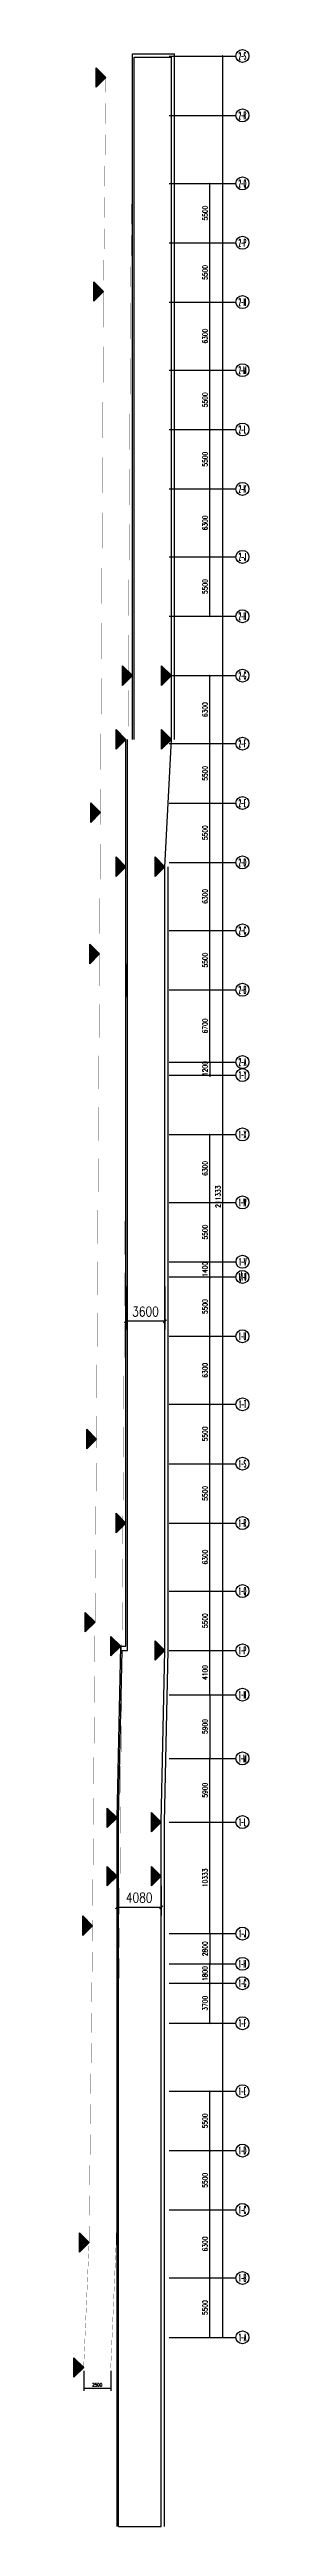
# Model space of a CAD drawing. Extents: x -1348811 to -222202, y -369435 to 53046.
# Drawn here: x -450272 to -434099, y -245112 to -15659 of the extents above; entities that cross this region are included whole.
import ezdxf
from ezdxf.enums import TextEntityAlignment as Align

# ---------------------------------------------------------------- set-up
doc = ezdxf.new("R2010")
doc.units = 0
doc.header["$LTSCALE"] = 10
doc.header["$MEASUREMENT"] = 0
doc.header["$PDMODE"] = 3
doc.linetypes.add('DASH', pattern=[0.35, 0.25, -0.1])
doc.layers.get('0').update_dxf_attribs({"linetype": 'CONTINUOUS'})
doc.layers.get('Defpoints').update_dxf_attribs({"linetype": 'CONTINUOUS'})
for name, color, linetype in [('AXIS', 3, 'CONTINUOUS'), ('AXIS_TEXT', 7, 'CONTINUOUS'), ('DIM_ELEV', 3, 'CONTINUOUS'), ('PUB_DIM', 3, 'CONTINUOUS'), ('wall', 8, 'CONTINUOUS')]:
    doc.layers.add(name, color=color, linetype=linetype)
doc.styles.add('_TCH_AXIS', font='COMPLEX', dxfattribs={"bigfont": 'GBCBIG'})
doc.styles.add('COMPLEX', font='COMPLEX')
doc.styles.add('DIM_FONT', font='SIMPLEX', dxfattribs={"width": 0.8, "bigfont": 'HZTXT'})
doc.dimstyles.new('DIMN', dxfattribs={"dimtxt": 300, "dimasz": 100, "dimexe": 250, "dimexo": 300, "dimgap": 150, "dimtad": 1, "dimdec": 0, "dimzin": 0, "dimdsep": 46, "dimtxsty": 'DIM_FONT', "dimblk": 'ARCHTICK', "dimcen": 0.09, "dimclrt": 7, "dimazin": 2, "dimtfac": 1, "dimtdec": 0, "dimtix": 1, "dimtmove": 2, "dimatfit": 3, "dimfxl": 0, "dimtolj": 1, "dimtzin": 0, "dimarcsym": 0})
doc.dimstyles.new('DIMN300', dxfattribs={"dimscale": 3, "dimtxt": 300, "dimasz": 100, "dimexe": 250, "dimexo": 300, "dimgap": 150, "dimtad": 1, "dimdec": 0, "dimzin": 0, "dimdsep": 46, "dimtxsty": 'DIM_FONT', "dimblk": 'ARCHTICK', "dimcen": 0.09, "dimclrt": 7, "dimazin": 2, "dimtfac": 1, "dimtdec": 0, "dimtix": 1, "dimtmove": 2, "dimatfit": 3, "dimfxl": 0, "dimtolj": 1, "dimtzin": 0, "dimarcsym": 0})

msp = doc.modelspace()

# ---------------------------------------------------------------- blocks, each defined once
blk = doc.blocks.new('_AXISO')
blk.add_circle((0, 0), 0.5)
at = {"layer": 'AXIS_TEXT', "style": 'COMPLEX', "width": 1.041667}
blk.add_attdef('A', text='', height=0.56, dxfattribs=at).set_placement((-0.25, -0.28), (0.25, -0.28), align=Align.FIT)
blk = doc.blocks.new('_ArchTick')
at = {"color": 0, "linetype": 'ByBlock', "const_width": 0.4}
blk.add_lwpolyline([(-0.5, -0.5), (0.5, 0.5)], dxfattribs=at)
blk = doc.blocks.new('*D294')
at = {"layer": 'Defpoints', "color": 0}
for p in [(-441463, -222093), (-437713, -222093), (-441463, -227593)]:
    blk.add_point(p, dxfattribs=at)
at = {"layer": 'PUB_DIM', "color": 0, "lineweight": -2}
for p, q in [((-441013, -222093), (-437338, -222093)), ((-437713, -227593), (-437713, -222093)), ((-441013, -227593), (-437338, -227593))]:
    blk.add_line(p, q, dxfattribs=at)
at = {"layer": 'PUB_DIM', "color": 0, "lineweight": -2, "xscale": 150, "yscale": 150, "zscale": 150}
for p, rotation in [((-437713, -222093), 90), ((-437713, -227593), 270)]:
    blk.add_blockref('_ArchTick', p, dxfattribs=dict(at, rotation=rotation))
at = {"layer": 'PUB_DIM', "color": 7, "insert": (-438163, -224843), "char_height": 450, "attachment_point": 5, "rotation": 90, "style": 'DIM_FONT'}
blk.add_mtext('\\A1;5500', dxfattribs=at)
blk = doc.blocks.new('*D295')
at = {"layer": 'Defpoints', "color": 0}
for p in [(-441463, -215793), (-437713, -215793), (-441463, -222093)]:
    blk.add_point(p, dxfattribs=at)
at = {"layer": 'PUB_DIM', "color": 0, "lineweight": -2}
for p, q in [((-441013, -215793), (-437338, -215793)), ((-437713, -222093), (-437713, -215793)), ((-441013, -222093), (-437338, -222093))]:
    blk.add_line(p, q, dxfattribs=at)
at = {"layer": 'PUB_DIM', "color": 0, "lineweight": -2, "xscale": 150, "yscale": 150, "zscale": 150}
for p, rotation in [((-437713, -215793), 90), ((-437713, -222093), 270)]:
    blk.add_blockref('_ArchTick', p, dxfattribs=dict(at, rotation=rotation))
at = {"layer": 'PUB_DIM', "color": 7, "insert": (-438163, -218943), "char_height": 450, "attachment_point": 5, "rotation": 90, "style": 'DIM_FONT'}
blk.add_mtext('\\A1;6300', dxfattribs=at)
blk = doc.blocks.new('*D296')
at = {"layer": 'Defpoints', "color": 0}
for p in [(-441463, -210293), (-437713, -210293), (-441463, -215793)]:
    blk.add_point(p, dxfattribs=at)
at = {"layer": 'PUB_DIM', "color": 0, "lineweight": -2}
for p, q in [((-441013, -210293), (-437338, -210293)), ((-437713, -215793), (-437713, -210293)), ((-441013, -215793), (-437338, -215793))]:
    blk.add_line(p, q, dxfattribs=at)
at = {"layer": 'PUB_DIM', "color": 0, "lineweight": -2, "xscale": 150, "yscale": 150, "zscale": 150}
for p, rotation in [((-437713, -210293), 90), ((-437713, -215793), 270)]:
    blk.add_blockref('_ArchTick', p, dxfattribs=dict(at, rotation=rotation))
at = {"layer": 'PUB_DIM', "color": 7, "insert": (-438163, -213043), "char_height": 450, "attachment_point": 5, "rotation": 90, "style": 'DIM_FONT'}
blk.add_mtext('\\A1;5500', dxfattribs=at)
blk = doc.blocks.new('*D297')
at = {"layer": 'Defpoints', "color": 0}
for p in [(-441463, -204793), (-437713, -204793), (-441463, -210293)]:
    blk.add_point(p, dxfattribs=at)
at = {"layer": 'PUB_DIM', "color": 0, "lineweight": -2}
for p, q in [((-441013, -204793), (-437338, -204793)), ((-437713, -210293), (-437713, -204793)), ((-441013, -210293), (-437338, -210293))]:
    blk.add_line(p, q, dxfattribs=at)
at = {"layer": 'PUB_DIM', "color": 0, "lineweight": -2, "xscale": 150, "yscale": 150, "zscale": 150}
for p, rotation in [((-437713, -204793), 90), ((-437713, -210293), 270)]:
    blk.add_blockref('_ArchTick', p, dxfattribs=dict(at, rotation=rotation))
at = {"layer": 'PUB_DIM', "color": 7, "insert": (-438163, -207543), "char_height": 450, "attachment_point": 5, "rotation": 90, "style": 'DIM_FONT'}
blk.add_mtext('\\A1;5500', dxfattribs=at)
blk = doc.blocks.new('*D298')
at = {"layer": 'Defpoints', "color": 0}
for p in [(-441463, -192993), (-441463, -194793), (-437713, -192993)]:
    blk.add_point(p, dxfattribs=at)
at = {"layer": 'PUB_DIM', "color": 0, "lineweight": -2}
for p, q in [((-441013, -192993), (-437338, -192993)), ((-441013, -194793), (-437338, -194793)), ((-437713, -194793), (-437713, -192993))]:
    blk.add_line(p, q, dxfattribs=at)
at = {"layer": 'PUB_DIM', "color": 0, "lineweight": -2, "xscale": 150, "yscale": 150, "zscale": 150}
for p, rotation in [((-437713, -192993), 90), ((-437713, -194793), 270)]:
    blk.add_blockref('_ArchTick', p, dxfattribs=dict(at, rotation=rotation))
at = {"layer": 'PUB_DIM', "color": 7, "insert": (-438163, -193893), "char_height": 450, "attachment_point": 5, "rotation": 90, "style": 'DIM_FONT'}
blk.add_mtext('\\A1;1800', dxfattribs=at)
blk = doc.blocks.new('*D299')
at = {"layer": 'Defpoints', "color": 0}
for p in [(-441463, -179859), (-437713, -179859), (-441463, -190193)]:
    blk.add_point(p, dxfattribs=at)
at = {"layer": 'PUB_DIM', "color": 0, "lineweight": -2}
for p, q in [((-441013, -179859), (-437338, -179859)), ((-437713, -190193), (-437713, -179859)), ((-441013, -190193), (-437338, -190193))]:
    blk.add_line(p, q, dxfattribs=at)
at = {"layer": 'PUB_DIM', "color": 0, "lineweight": -2, "xscale": 150, "yscale": 150, "zscale": 150}
for p, rotation in [((-437713, -179859), 90), ((-437713, -190193), 270)]:
    blk.add_blockref('_ArchTick', p, dxfattribs=dict(at, rotation=rotation))
at = {"layer": 'PUB_DIM', "color": 7, "insert": (-438163, -185026), "char_height": 450, "attachment_point": 5, "rotation": 90, "style": 'DIM_FONT'}
blk.add_mtext('\\A1;10333', dxfattribs=at)
blk = doc.blocks.new('*D300')
at = {"layer": 'Defpoints', "color": 0}
for p in [(-441463, -173959), (-437713, -173959), (-441463, -179859)]:
    blk.add_point(p, dxfattribs=at)
at = {"layer": 'PUB_DIM', "color": 0, "lineweight": -2}
for p, q in [((-441013, -173959), (-437338, -173959)), ((-437713, -179859), (-437713, -173959)), ((-441013, -179859), (-437338, -179859))]:
    blk.add_line(p, q, dxfattribs=at)
at = {"layer": 'PUB_DIM', "color": 0, "lineweight": -2, "xscale": 150, "yscale": 150, "zscale": 150}
for p, rotation in [((-437713, -173959), 90), ((-437713, -179859), 270)]:
    blk.add_blockref('_ArchTick', p, dxfattribs=dict(at, rotation=rotation))
at = {"layer": 'PUB_DIM', "color": 7, "insert": (-438163, -176909), "char_height": 450, "attachment_point": 5, "rotation": 90, "style": 'DIM_FONT'}
blk.add_mtext('\\A1;5900', dxfattribs=at)
blk = doc.blocks.new('*D301')
at = {"layer": 'Defpoints', "color": 0}
for p in [(-441463, -163959), (-437713, -163959), (-441463, -168059)]:
    blk.add_point(p, dxfattribs=at)
at = {"layer": 'PUB_DIM', "color": 0, "lineweight": -2}
for p, q in [((-441013, -163959), (-437338, -163959)), ((-437713, -168059), (-437713, -163959)), ((-441013, -168059), (-437338, -168059))]:
    blk.add_line(p, q, dxfattribs=at)
at = {"layer": 'PUB_DIM', "color": 0, "lineweight": -2, "xscale": 150, "yscale": 150, "zscale": 150}
for p, rotation in [((-437713, -163959), 90), ((-437713, -168059), 270)]:
    blk.add_blockref('_ArchTick', p, dxfattribs=dict(at, rotation=rotation))
at = {"layer": 'PUB_DIM', "color": 7, "insert": (-438163, -166009), "char_height": 450, "attachment_point": 5, "rotation": 90, "style": 'DIM_FONT'}
blk.add_mtext('\\A1;4100', dxfattribs=at)
blk = doc.blocks.new('*D302')
at = {"layer": 'Defpoints', "color": 0}
for p in [(-441463, -158459), (-437713, -158459), (-441463, -163959)]:
    blk.add_point(p, dxfattribs=at)
at = {"layer": 'PUB_DIM', "color": 0, "lineweight": -2}
for p, q in [((-441013, -158459), (-437338, -158459)), ((-437713, -163959), (-437713, -158459)), ((-441013, -163959), (-437338, -163959))]:
    blk.add_line(p, q, dxfattribs=at)
at = {"layer": 'PUB_DIM', "color": 0, "lineweight": -2, "xscale": 150, "yscale": 150, "zscale": 150}
for p, rotation in [((-437713, -158459), 90), ((-437713, -163959), 270)]:
    blk.add_blockref('_ArchTick', p, dxfattribs=dict(at, rotation=rotation))
at = {"layer": 'PUB_DIM', "color": 7, "insert": (-438163, -161209), "char_height": 450, "attachment_point": 5, "rotation": 90, "style": 'DIM_FONT'}
blk.add_mtext('\\A1;5500', dxfattribs=at)
blk = doc.blocks.new('*D303')
at = {"layer": 'Defpoints', "color": 0}
for p in [(-441463, -152159), (-437713, -152159), (-441463, -158459)]:
    blk.add_point(p, dxfattribs=at)
at = {"layer": 'PUB_DIM', "color": 0, "lineweight": -2}
for p, q in [((-441013, -152159), (-437338, -152159)), ((-437713, -158459), (-437713, -152159)), ((-441013, -158459), (-437338, -158459))]:
    blk.add_line(p, q, dxfattribs=at)
at = {"layer": 'PUB_DIM', "color": 0, "lineweight": -2, "xscale": 150, "yscale": 150, "zscale": 150}
for p, rotation in [((-437713, -152159), 90), ((-437713, -158459), 270)]:
    blk.add_blockref('_ArchTick', p, dxfattribs=dict(at, rotation=rotation))
at = {"layer": 'PUB_DIM', "color": 7, "insert": (-438163, -155309), "char_height": 450, "attachment_point": 5, "rotation": 90, "style": 'DIM_FONT'}
blk.add_mtext('\\A1;6300', dxfattribs=at)
blk = doc.blocks.new('*D304')
at = {"layer": 'Defpoints', "color": 0}
for p in [(-441463, -146659), (-437713, -146659), (-441463, -152159)]:
    blk.add_point(p, dxfattribs=at)
at = {"layer": 'PUB_DIM', "color": 0, "lineweight": -2}
for p, q in [((-441013, -146659), (-437338, -146659)), ((-437713, -152159), (-437713, -146659)), ((-441013, -152159), (-437338, -152159))]:
    blk.add_line(p, q, dxfattribs=at)
at = {"layer": 'PUB_DIM', "color": 0, "lineweight": -2, "xscale": 150, "yscale": 150, "zscale": 150}
for p, rotation in [((-437713, -146659), 90), ((-437713, -152159), 270)]:
    blk.add_blockref('_ArchTick', p, dxfattribs=dict(at, rotation=rotation))
at = {"layer": 'PUB_DIM', "color": 7, "insert": (-438163, -149409), "char_height": 450, "attachment_point": 5, "rotation": 90, "style": 'DIM_FONT'}
blk.add_mtext('\\A1;5500', dxfattribs=at)
blk = doc.blocks.new('*D305')
at = {"layer": 'Defpoints', "color": 0}
for p in [(-441463, -141159), (-437713, -141159), (-441463, -146659)]:
    blk.add_point(p, dxfattribs=at)
at = {"layer": 'PUB_DIM', "color": 0, "lineweight": -2}
for p, q in [((-441013, -141159), (-437338, -141159)), ((-437713, -146659), (-437713, -141159)), ((-441013, -146659), (-437338, -146659))]:
    blk.add_line(p, q, dxfattribs=at)
at = {"layer": 'PUB_DIM', "color": 0, "lineweight": -2, "xscale": 150, "yscale": 150, "zscale": 150}
for p, rotation in [((-437713, -141159), 90), ((-437713, -146659), 270)]:
    blk.add_blockref('_ArchTick', p, dxfattribs=dict(at, rotation=rotation))
at = {"layer": 'PUB_DIM', "color": 7, "insert": (-438163, -143909), "char_height": 450, "attachment_point": 5, "rotation": 90, "style": 'DIM_FONT'}
blk.add_mtext('\\A1;5500', dxfattribs=at)
blk = doc.blocks.new('*D306')
at = {"layer": 'Defpoints', "color": 0}
for p in [(-441463, -134859), (-437713, -134859), (-441463, -141159)]:
    blk.add_point(p, dxfattribs=at)
at = {"layer": 'PUB_DIM', "color": 0, "lineweight": -2}
for p, q in [((-441013, -134859), (-437338, -134859)), ((-437713, -141159), (-437713, -134859)), ((-441013, -141159), (-437338, -141159))]:
    blk.add_line(p, q, dxfattribs=at)
at = {"layer": 'PUB_DIM', "color": 0, "lineweight": -2, "xscale": 150, "yscale": 150, "zscale": 150}
for p, rotation in [((-437713, -134859), 90), ((-437713, -141159), 270)]:
    blk.add_blockref('_ArchTick', p, dxfattribs=dict(at, rotation=rotation))
at = {"layer": 'PUB_DIM', "color": 7, "insert": (-438163, -138009), "char_height": 450, "attachment_point": 5, "rotation": 90, "style": 'DIM_FONT'}
blk.add_mtext('\\A1;6300', dxfattribs=at)
blk = doc.blocks.new('*D307')
at = {"layer": 'Defpoints', "color": 0}
for p in [(-441463, -129359), (-437713, -129359), (-441463, -134859)]:
    blk.add_point(p, dxfattribs=at)
at = {"layer": 'PUB_DIM', "color": 0, "lineweight": -2}
for p, q in [((-441013, -129359), (-437338, -129359)), ((-437713, -134859), (-437713, -129359)), ((-441013, -134859), (-437338, -134859))]:
    blk.add_line(p, q, dxfattribs=at)
at = {"layer": 'PUB_DIM', "color": 0, "lineweight": -2, "xscale": 150, "yscale": 150, "zscale": 150}
for p, rotation in [((-437713, -129359), 90), ((-437713, -134859), 270)]:
    blk.add_blockref('_ArchTick', p, dxfattribs=dict(at, rotation=rotation))
at = {"layer": 'PUB_DIM', "color": 7, "insert": (-438163, -132109), "char_height": 450, "attachment_point": 5, "rotation": 90, "style": 'DIM_FONT'}
blk.add_mtext('\\A1;5500', dxfattribs=at)
blk = doc.blocks.new('*D308')
at = {"layer": 'Defpoints', "color": 0}
for p in [(-441463, -122459), (-437713, -122459), (-441463, -127959)]:
    blk.add_point(p, dxfattribs=at)
at = {"layer": 'PUB_DIM', "color": 0, "lineweight": -2}
for p, q in [((-441013, -122459), (-437338, -122459)), ((-437713, -127959), (-437713, -122459)), ((-441013, -127959), (-437338, -127959))]:
    blk.add_line(p, q, dxfattribs=at)
at = {"layer": 'PUB_DIM', "color": 0, "lineweight": -2, "xscale": 150, "yscale": 150, "zscale": 150}
for p, rotation in [((-437713, -122459), 90), ((-437713, -127959), 270)]:
    blk.add_blockref('_ArchTick', p, dxfattribs=dict(at, rotation=rotation))
at = {"layer": 'PUB_DIM', "color": 7, "insert": (-438163, -125209), "char_height": 450, "attachment_point": 5, "rotation": 90, "style": 'DIM_FONT'}
blk.add_mtext('\\A1;5500', dxfattribs=at)
blk = doc.blocks.new('*D309')
at = {"layer": 'Defpoints', "color": 0}
for p in [(-441463, -116159), (-437713, -116159), (-441463, -122459)]:
    blk.add_point(p, dxfattribs=at)
at = {"layer": 'PUB_DIM', "color": 0, "lineweight": -2}
for p, q in [((-441013, -116159), (-437338, -116159)), ((-437713, -122459), (-437713, -116159)), ((-441013, -122459), (-437338, -122459))]:
    blk.add_line(p, q, dxfattribs=at)
at = {"layer": 'PUB_DIM', "color": 0, "lineweight": -2, "xscale": 150, "yscale": 150, "zscale": 150}
for p, rotation in [((-437713, -116159), 90), ((-437713, -122459), 270)]:
    blk.add_blockref('_ArchTick', p, dxfattribs=dict(at, rotation=rotation))
at = {"layer": 'PUB_DIM', "color": 7, "insert": (-438163, -119309), "char_height": 450, "attachment_point": 5, "rotation": 90, "style": 'DIM_FONT'}
blk.add_mtext('\\A1;6300', dxfattribs=at)
blk = doc.blocks.new('*D310')
at = {"layer": 'Defpoints', "color": 0}
for p in [(-441463, -102759), (-437713, -102759), (-441463, -109459)]:
    blk.add_point(p, dxfattribs=at)
at = {"layer": 'PUB_DIM', "color": 0, "lineweight": -2}
for p, q in [((-441013, -102759), (-437338, -102759)), ((-437713, -109459), (-437713, -102759)), ((-441013, -109459), (-437338, -109459))]:
    blk.add_line(p, q, dxfattribs=at)
at = {"layer": 'PUB_DIM', "color": 0, "lineweight": -2, "xscale": 150, "yscale": 150, "zscale": 150}
for p, rotation in [((-437713, -102759), 90), ((-437713, -109459), 270)]:
    blk.add_blockref('_ArchTick', p, dxfattribs=dict(at, rotation=rotation))
at = {"layer": 'PUB_DIM', "color": 7, "insert": (-438163, -106109), "char_height": 450, "attachment_point": 5, "rotation": 90, "style": 'DIM_FONT'}
blk.add_mtext('\\A1;6700', dxfattribs=at)
blk = doc.blocks.new('*D311')
at = {"layer": 'Defpoints', "color": 0}
for p in [(-441463, -90959), (-437713, -90959), (-441463, -97259)]:
    blk.add_point(p, dxfattribs=at)
at = {"layer": 'PUB_DIM', "color": 0, "lineweight": -2}
for p, q in [((-441013, -90959), (-437338, -90959)), ((-437713, -97259), (-437713, -90959)), ((-441013, -97259), (-437338, -97259))]:
    blk.add_line(p, q, dxfattribs=at)
at = {"layer": 'PUB_DIM', "color": 0, "lineweight": -2, "xscale": 150, "yscale": 150, "zscale": 150}
for p, rotation in [((-437713, -90959), 90), ((-437713, -97259), 270)]:
    blk.add_blockref('_ArchTick', p, dxfattribs=dict(at, rotation=rotation))
at = {"layer": 'PUB_DIM', "color": 7, "insert": (-438163, -94109), "char_height": 450, "attachment_point": 5, "rotation": 90, "style": 'DIM_FONT'}
blk.add_mtext('\\A1;6300', dxfattribs=at)
blk = doc.blocks.new('*D312')
at = {"layer": 'Defpoints', "color": 0}
for p in [(-441463, -85459), (-437713, -85459), (-441463, -90959)]:
    blk.add_point(p, dxfattribs=at)
at = {"layer": 'PUB_DIM', "color": 0, "lineweight": -2}
for p, q in [((-441013, -85459), (-437338, -85459)), ((-437713, -90959), (-437713, -85459)), ((-441013, -90959), (-437338, -90959))]:
    blk.add_line(p, q, dxfattribs=at)
at = {"layer": 'PUB_DIM', "color": 0, "lineweight": -2, "xscale": 150, "yscale": 150, "zscale": 150}
for p, rotation in [((-437713, -85459), 90), ((-437713, -90959), 270)]:
    blk.add_blockref('_ArchTick', p, dxfattribs=dict(at, rotation=rotation))
at = {"layer": 'PUB_DIM', "color": 7, "insert": (-438163, -88209), "char_height": 450, "attachment_point": 5, "rotation": 90, "style": 'DIM_FONT'}
blk.add_mtext('\\A1;5500', dxfattribs=at)
blk = doc.blocks.new('*D313')
at = {"layer": 'Defpoints', "color": 0}
for p in [(-441463, -79959), (-437713, -79959), (-441463, -85459)]:
    blk.add_point(p, dxfattribs=at)
at = {"layer": 'PUB_DIM', "color": 0, "lineweight": -2}
for p, q in [((-441013, -79959), (-437338, -79959)), ((-437713, -85459), (-437713, -79959)), ((-441013, -85459), (-437338, -85459))]:
    blk.add_line(p, q, dxfattribs=at)
at = {"layer": 'PUB_DIM', "color": 0, "lineweight": -2, "xscale": 150, "yscale": 150, "zscale": 150}
for p, rotation in [((-437713, -79959), 90), ((-437713, -85459), 270)]:
    blk.add_blockref('_ArchTick', p, dxfattribs=dict(at, rotation=rotation))
at = {"layer": 'PUB_DIM', "color": 7, "insert": (-438163, -82709), "char_height": 450, "attachment_point": 5, "rotation": 90, "style": 'DIM_FONT'}
blk.add_mtext('\\A1;5500', dxfattribs=at)
blk = doc.blocks.new('*D314')
at = {"layer": 'Defpoints', "color": 0}
for p in [(-441463, -73659), (-437713, -73659), (-441463, -79959)]:
    blk.add_point(p, dxfattribs=at)
at = {"layer": 'PUB_DIM', "color": 0, "lineweight": -2}
for p, q in [((-441013, -73659), (-437338, -73659)), ((-437713, -79959), (-437713, -73659)), ((-441013, -79959), (-437338, -79959))]:
    blk.add_line(p, q, dxfattribs=at)
at = {"layer": 'PUB_DIM', "color": 0, "lineweight": -2, "xscale": 150, "yscale": 150, "zscale": 150}
for p, rotation in [((-437713, -73659), 90), ((-437713, -79959), 270)]:
    blk.add_blockref('_ArchTick', p, dxfattribs=dict(at, rotation=rotation))
at = {"layer": 'PUB_DIM', "color": 7, "insert": (-438163, -76809), "char_height": 450, "attachment_point": 5, "rotation": 90, "style": 'DIM_FONT'}
blk.add_mtext('\\A1;6300', dxfattribs=at)
blk = doc.blocks.new('*D315')
at = {"layer": 'Defpoints', "color": 0}
for p in [(-441463, -62659), (-437713, -62659), (-441463, -68159)]:
    blk.add_point(p, dxfattribs=at)
at = {"layer": 'PUB_DIM', "color": 0, "lineweight": -2}
for p, q in [((-441013, -62659), (-437338, -62659)), ((-437713, -68159), (-437713, -62659)), ((-441013, -68159), (-437338, -68159))]:
    blk.add_line(p, q, dxfattribs=at)
at = {"layer": 'PUB_DIM', "color": 0, "lineweight": -2, "xscale": 150, "yscale": 150, "zscale": 150}
for p, rotation in [((-437713, -62659), 90), ((-437713, -68159), 270)]:
    blk.add_blockref('_ArchTick', p, dxfattribs=dict(at, rotation=rotation))
at = {"layer": 'PUB_DIM', "color": 7, "insert": (-438163, -65409), "char_height": 450, "attachment_point": 5, "rotation": 90, "style": 'DIM_FONT'}
blk.add_mtext('\\A1;5500', dxfattribs=at)
blk = doc.blocks.new('*D316')
at = {"layer": 'Defpoints', "color": 0}
for p in [(-441463, -56359), (-437713, -56359), (-441463, -62659)]:
    blk.add_point(p, dxfattribs=at)
at = {"layer": 'PUB_DIM', "color": 0, "lineweight": -2}
for p, q in [((-441013, -56359), (-437338, -56359)), ((-437713, -62659), (-437713, -56359)), ((-441013, -62659), (-437338, -62659))]:
    blk.add_line(p, q, dxfattribs=at)
at = {"layer": 'PUB_DIM', "color": 0, "lineweight": -2, "xscale": 150, "yscale": 150, "zscale": 150}
for p, rotation in [((-437713, -56359), 90), ((-437713, -62659), 270)]:
    blk.add_blockref('_ArchTick', p, dxfattribs=dict(at, rotation=rotation))
at = {"layer": 'PUB_DIM', "color": 7, "insert": (-438163, -59509), "char_height": 450, "attachment_point": 5, "rotation": 90, "style": 'DIM_FONT'}
blk.add_mtext('\\A1;6300', dxfattribs=at)
blk = doc.blocks.new('*D317')
at = {"layer": 'Defpoints', "color": 0}
for p in [(-441463, -50859), (-437713, -50859), (-441463, -56359)]:
    blk.add_point(p, dxfattribs=at)
at = {"layer": 'PUB_DIM', "color": 0, "lineweight": -2}
for p, q in [((-441013, -50859), (-437338, -50859)), ((-437713, -56359), (-437713, -50859)), ((-441013, -56359), (-437338, -56359))]:
    blk.add_line(p, q, dxfattribs=at)
at = {"layer": 'PUB_DIM', "color": 0, "lineweight": -2, "xscale": 150, "yscale": 150, "zscale": 150}
for p, rotation in [((-437713, -50859), 90), ((-437713, -56359), 270)]:
    blk.add_blockref('_ArchTick', p, dxfattribs=dict(at, rotation=rotation))
at = {"layer": 'PUB_DIM', "color": 7, "insert": (-438163, -53609), "char_height": 450, "attachment_point": 5, "rotation": 90, "style": 'DIM_FONT'}
blk.add_mtext('\\A1;5500', dxfattribs=at)
blk = doc.blocks.new('*D318')
at = {"layer": 'Defpoints', "color": 0}
for p in [(-441463, -45359), (-437713, -45359), (-441463, -50859)]:
    blk.add_point(p, dxfattribs=at)
at = {"layer": 'PUB_DIM', "color": 0, "lineweight": -2}
for p, q in [((-441013, -45359), (-437338, -45359)), ((-437713, -50859), (-437713, -45359)), ((-441013, -50859), (-437338, -50859))]:
    blk.add_line(p, q, dxfattribs=at)
at = {"layer": 'PUB_DIM', "color": 0, "lineweight": -2, "xscale": 150, "yscale": 150, "zscale": 150}
for p, rotation in [((-437713, -45359), 90), ((-437713, -50859), 270)]:
    blk.add_blockref('_ArchTick', p, dxfattribs=dict(at, rotation=rotation))
at = {"layer": 'PUB_DIM', "color": 7, "insert": (-438163, -48109), "char_height": 450, "attachment_point": 5, "rotation": 90, "style": 'DIM_FONT'}
blk.add_mtext('\\A1;5500', dxfattribs=at)
blk = doc.blocks.new('*D319')
at = {"layer": 'Defpoints', "color": 0}
for p in [(-441463, -39059), (-437713, -39059), (-441463, -45359)]:
    blk.add_point(p, dxfattribs=at)
at = {"layer": 'PUB_DIM', "color": 0, "lineweight": -2}
for p, q in [((-441013, -39059), (-437338, -39059)), ((-437713, -45359), (-437713, -39059)), ((-441013, -45359), (-437338, -45359))]:
    blk.add_line(p, q, dxfattribs=at)
at = {"layer": 'PUB_DIM', "color": 0, "lineweight": -2, "xscale": 150, "yscale": 150, "zscale": 150}
for p, rotation in [((-437713, -39059), 90), ((-437713, -45359), 270)]:
    blk.add_blockref('_ArchTick', p, dxfattribs=dict(at, rotation=rotation))
at = {"layer": 'PUB_DIM', "color": 7, "insert": (-438163, -42209), "char_height": 450, "attachment_point": 5, "rotation": 90, "style": 'DIM_FONT'}
blk.add_mtext('\\A1;6300', dxfattribs=at)
blk = doc.blocks.new('*D320')
at = {"layer": 'Defpoints', "color": 0}
for p in [(-441463, -33559), (-437713, -33559), (-441463, -39059)]:
    blk.add_point(p, dxfattribs=at)
at = {"layer": 'PUB_DIM', "color": 0, "lineweight": -2}
for p, q in [((-441013, -33559), (-437338, -33559)), ((-437713, -39059), (-437713, -33559)), ((-441013, -39059), (-437338, -39059))]:
    blk.add_line(p, q, dxfattribs=at)
at = {"layer": 'PUB_DIM', "color": 0, "lineweight": -2, "xscale": 150, "yscale": 150, "zscale": 150}
for p, rotation in [((-437713, -33559), 90), ((-437713, -39059), 270)]:
    blk.add_blockref('_ArchTick', p, dxfattribs=dict(at, rotation=rotation))
at = {"layer": 'PUB_DIM', "color": 7, "insert": (-438163, -36309), "char_height": 450, "attachment_point": 5, "rotation": 90, "style": 'DIM_FONT'}
blk.add_mtext('\\A1;5500', dxfattribs=at)
blk = doc.blocks.new('*D321')
at = {"layer": 'Defpoints', "color": 0}
for p in [(-441463, -28059), (-437713, -28059), (-441463, -33559)]:
    blk.add_point(p, dxfattribs=at)
at = {"layer": 'PUB_DIM', "color": 0, "lineweight": -2}
for p, q in [((-441013, -28059), (-437338, -28059)), ((-437713, -33559), (-437713, -28059)), ((-441013, -33559), (-437338, -33559))]:
    blk.add_line(p, q, dxfattribs=at)
at = {"layer": 'PUB_DIM', "color": 0, "lineweight": -2, "xscale": 150, "yscale": 150, "zscale": 150}
for p, rotation in [((-437713, -28059), 90), ((-437713, -33559), 270)]:
    blk.add_blockref('_ArchTick', p, dxfattribs=dict(at, rotation=rotation))
at = {"layer": 'PUB_DIM', "color": 7, "insert": (-438163, -30809), "char_height": 450, "attachment_point": 5, "rotation": 90, "style": 'DIM_FONT'}
blk.add_mtext('\\A1;5500', dxfattribs=at)
blk = doc.blocks.new('*D322')
at = {"layer": 'Defpoints', "color": 0}
for p in [(-441463, -16259), (-436513, -16259), (-441463, -227593)]:
    blk.add_point(p, dxfattribs=at)
at = {"layer": 'PUB_DIM', "color": 0, "lineweight": -2}
for p, q in [((-441013, -16259), (-436138, -16259)), ((-436513, -227593), (-436513, -16259)), ((-441013, -227593), (-436138, -227593))]:
    blk.add_line(p, q, dxfattribs=at)
at = {"layer": 'PUB_DIM', "color": 0, "lineweight": -2, "xscale": 150, "yscale": 150, "zscale": 150}
for p, rotation in [((-436513, -16259), 90), ((-436513, -227593), 270)]:
    blk.add_blockref('_ArchTick', p, dxfattribs=dict(at, rotation=rotation))
at = {"layer": 'PUB_DIM', "color": 7, "insert": (-436963, -121926), "char_height": 450, "attachment_point": 5, "rotation": 90, "style": 'DIM_FONT'}
blk.add_mtext('\\A1;211333', dxfattribs=at)
blk = doc.blocks.new('*D323')
at = {"layer": 'Defpoints', "color": 0}
for p in [(-441463, -168059), (-441463, -173959), (-437713, -173959)]:
    blk.add_point(p, dxfattribs=at)
at = {"layer": 'PUB_DIM', "color": 0, "lineweight": -2}
for p, q in [((-441013, -168059), (-437338, -168059)), ((-437713, -168059), (-437713, -173959)), ((-441013, -173959), (-437338, -173959))]:
    blk.add_line(p, q, dxfattribs=at)
at = {"layer": 'PUB_DIM', "color": 0, "lineweight": -2, "xscale": 150, "yscale": 150, "zscale": 150}
for p, rotation in [((-437713, -168059), 90), ((-437713, -173959), 270)]:
    blk.add_blockref('_ArchTick', p, dxfattribs=dict(at, rotation=rotation))
at = {"layer": 'PUB_DIM', "color": 7, "insert": (-438163, -171009), "char_height": 450, "attachment_point": 5, "rotation": 90, "style": 'DIM_FONT'}
blk.add_mtext('\\A1;5900', dxfattribs=at)
blk = doc.blocks.new('*D324')
at = {"layer": 'Defpoints', "color": 0}
for p in [(-441463, -97259), (-437713, -97259), (-441463, -102759)]:
    blk.add_point(p, dxfattribs=at)
at = {"layer": 'PUB_DIM', "color": 0, "lineweight": -2}
for p, q in [((-441013, -97259), (-437338, -97259)), ((-437713, -102759), (-437713, -97259)), ((-441013, -102759), (-437338, -102759))]:
    blk.add_line(p, q, dxfattribs=at)
at = {"layer": 'PUB_DIM', "color": 0, "lineweight": -2, "xscale": 150, "yscale": 150, "zscale": 150}
for p, rotation in [((-437713, -97259), 90), ((-437713, -102759), 270)]:
    blk.add_blockref('_ArchTick', p, dxfattribs=dict(at, rotation=rotation))
at = {"layer": 'PUB_DIM', "color": 7, "insert": (-438163, -100009), "char_height": 450, "attachment_point": 5, "rotation": 90, "style": 'DIM_FONT'}
blk.add_mtext('\\A1;5500', dxfattribs=at)
blk = doc.blocks.new('*D325')
at = {"layer": 'Defpoints', "color": 0}
for p in [(-441463, -194793), (-437713, -194793), (-441463, -198493)]:
    blk.add_point(p, dxfattribs=at)
at = {"layer": 'PUB_DIM', "color": 0, "lineweight": -2}
for p, q in [((-441013, -194793), (-437338, -194793)), ((-437713, -198493), (-437713, -194793)), ((-441013, -198493), (-437338, -198493))]:
    blk.add_line(p, q, dxfattribs=at)
at = {"layer": 'PUB_DIM', "color": 0, "lineweight": -2, "xscale": 150, "yscale": 150, "zscale": 150}
for p, rotation in [((-437713, -194793), 90), ((-437713, -198493), 270)]:
    blk.add_blockref('_ArchTick', p, dxfattribs=dict(at, rotation=rotation))
at = {"layer": 'PUB_DIM', "color": 7, "insert": (-438163, -196643), "char_height": 450, "attachment_point": 5, "rotation": 90, "style": 'DIM_FONT'}
blk.add_mtext('\\A1;3700', dxfattribs=at)
blk = doc.blocks.new('*D326')
at = {"layer": 'Defpoints', "color": 0}
for p in [(-441463, -190193), (-441463, -192993), (-437713, -192993)]:
    blk.add_point(p, dxfattribs=at)
at = {"layer": 'PUB_DIM', "color": 0, "lineweight": -2}
for p, q in [((-441013, -190193), (-437338, -190193)), ((-437713, -190193), (-437713, -192993)), ((-441013, -192993), (-437338, -192993))]:
    blk.add_line(p, q, dxfattribs=at)
at = {"layer": 'PUB_DIM', "color": 0, "lineweight": -2, "xscale": 150, "yscale": 150, "zscale": 150}
for p, rotation in [((-437713, -190193), 90), ((-437713, -192993), 270)]:
    blk.add_blockref('_ArchTick', p, dxfattribs=dict(at, rotation=rotation))
at = {"layer": 'PUB_DIM', "color": 7, "insert": (-438163, -191593), "char_height": 450, "attachment_point": 5, "rotation": 90, "style": 'DIM_FONT'}
blk.add_mtext('\\A1;2800', dxfattribs=at)
blk = doc.blocks.new('*D327')
at = {"layer": 'Defpoints', "color": 0}
for p in [(-441463, -109459), (-441463, -110659), (-437713, -110659)]:
    blk.add_point(p, dxfattribs=at)
at = {"layer": 'PUB_DIM', "color": 0, "lineweight": -2}
for p, q in [((-441013, -109459), (-437338, -109459)), ((-437713, -109459), (-437713, -109309)), ((-437713, -109459), (-437713, -110659)), ((-441013, -110659), (-437338, -110659)), ((-437713, -110659), (-437713, -110809))]:
    blk.add_line(p, q, dxfattribs=at)
at = {"layer": 'PUB_DIM', "color": 0, "lineweight": -2, "xscale": 150, "yscale": 150, "zscale": 150}
for p, rotation in [((-437713, -109459), 270), ((-437713, -110659), 90)]:
    blk.add_blockref('_ArchTick', p, dxfattribs=dict(at, rotation=rotation))
at = {"layer": 'PUB_DIM', "color": 7, "insert": (-438163, -110059), "char_height": 450, "attachment_point": 5, "rotation": 90, "style": 'DIM_FONT'}
blk.add_mtext('\\A1;1200', dxfattribs=at)
blk = doc.blocks.new('*D328')
at = {"layer": 'Defpoints', "color": 0}
for p in [(-441463, -127959), (-437713, -127959), (-441463, -129359)]:
    blk.add_point(p, dxfattribs=at)
at = {"layer": 'PUB_DIM', "color": 0, "lineweight": -2}
for p, q in [((-441013, -127959), (-437338, -127959)), ((-437713, -127959), (-437713, -127809)), ((-437713, -129359), (-437713, -127959)), ((-441013, -129359), (-437338, -129359)), ((-437713, -129359), (-437713, -129509))]:
    blk.add_line(p, q, dxfattribs=at)
at = {"layer": 'PUB_DIM', "color": 0, "lineweight": -2, "xscale": 150, "yscale": 150, "zscale": 150}
for p, rotation in [((-437713, -127959), 270), ((-437713, -129359), 90)]:
    blk.add_blockref('_ArchTick', p, dxfattribs=dict(at, rotation=rotation))
at = {"layer": 'PUB_DIM', "color": 7, "insert": (-438163, -128659), "char_height": 450, "attachment_point": 5, "rotation": 90, "style": 'DIM_FONT'}
blk.add_mtext('\\A1;1400', dxfattribs=at)
blk = doc.blocks.new('*D329')
at = {"layer": 'Defpoints', "color": 0}
for p in [(-445472, -129359), (-441872, -129359), (-445472, -133472)]:
    blk.add_point(p, dxfattribs=at)
at = {"layer": 'DIM_ELEV', "color": 0, "lineweight": -2}
for p, q in [((-445472, -130259), (-445472, -134222)), ((-441872, -130259), (-441872, -134222)), ((-441872, -133472), (-445472, -133472))]:
    blk.add_line(p, q, dxfattribs=at)
at = {"layer": 'DIM_ELEV', "color": 0, "lineweight": -2, "xscale": 300, "yscale": 300, "zscale": 300, "rotation": 180}
blk.add_blockref('_ArchTick', (-445472, -133472), dxfattribs=at)
at = {"layer": 'DIM_ELEV', "color": 0, "lineweight": -2, "xscale": 300, "yscale": 300, "zscale": 300}
blk.add_blockref('_ArchTick', (-441872, -133472), dxfattribs=at)
at = {"layer": 'DIM_ELEV', "color": 7, "insert": (-443672, -132572), "char_height": 900, "attachment_point": 5, "style": 'DIM_FONT'}
blk.add_mtext('\\A1;3600', dxfattribs=at)
blk = doc.blocks.new('*D330')
at = {"layer": 'Defpoints', "color": 0}
for p in [(-446292, -184870), (-442212, -184870), (-446292, -187762)]:
    blk.add_point(p, dxfattribs=at)
at = {"layer": 'DIM_ELEV', "color": 0, "lineweight": -2}
for p, q in [((-446292, -185770), (-446292, -188512)), ((-442212, -185770), (-442212, -188512)), ((-442212, -187762), (-446292, -187762))]:
    blk.add_line(p, q, dxfattribs=at)
at = {"layer": 'DIM_ELEV', "color": 0, "lineweight": -2, "xscale": 300, "yscale": 300, "zscale": 300, "rotation": 180}
blk.add_blockref('_ArchTick', (-446292, -187762), dxfattribs=at)
at = {"layer": 'DIM_ELEV', "color": 0, "lineweight": -2, "xscale": 300, "yscale": 300, "zscale": 300}
blk.add_blockref('_ArchTick', (-442212, -187762), dxfattribs=at)
at = {"layer": 'DIM_ELEV', "color": 7, "insert": (-444252, -186862), "char_height": 900, "attachment_point": 5, "style": 'DIM_FONT'}
blk.add_mtext('\\A1;4080', dxfattribs=at)
blk = doc.blocks.new('*D331')
at = {"layer": 'Defpoints', "color": 0}
for p in [(-449372, -230397), (-446872, -230397), (-446872, -232286)]:
    blk.add_point(p, dxfattribs=at)
at = {"layer": 'PUB_DIM', "color": 0, "lineweight": -2}
for p, q in [((-449372, -230697), (-449372, -232536)), ((-446872, -230697), (-446872, -232536)), ((-449372, -232286), (-446872, -232286))]:
    blk.add_line(p, q, dxfattribs=at)
at = {"layer": 'PUB_DIM', "color": 0, "lineweight": -2, "xscale": 100, "yscale": 100, "zscale": 100, "rotation": 180}
blk.add_blockref('_ArchTick', (-449372, -232286), dxfattribs=at)
at = {"layer": 'PUB_DIM', "color": 0, "lineweight": -2, "xscale": 100, "yscale": 100, "zscale": 100}
blk.add_blockref('_ArchTick', (-446872, -232286), dxfattribs=at)
at = {"layer": 'PUB_DIM', "color": 7, "insert": (-448122, -231986), "char_height": 300, "attachment_point": 5, "style": 'DIM_FONT'}
blk.add_mtext('\\A1;2500', dxfattribs=at)

# ---------------------------------------------------------------- dimensions: what is measured, and where the dimension line sits
at = {"layer": 'DIM_ELEV'}
for p1, p2, distance, picture, middle in [((-441872.1, -129359.4), (-445472.1, -129359.4), 4112.2, '*D329', (-443672.1, -132571.6)), ((-442212.1, -184870.3), (-446292.1, -184870.3), 2892, '*D330', (-444252.1, -186862.3))]:
    dim = msp.add_aligned_dim(p1=p1, p2=p2, distance=distance, dimstyle='DIMN300', dxfattribs=at)
    dim.commit()
    dim.dimension.update_dxf_attribs({"geometry": picture, "text_midpoint": middle})
at = {"layer": 'PUB_DIM'}
for p1, p2, distance, picture, middle in [((-441462.5507, -227592.8565), (-441462.5507, -16259.4328), -4949.8635, '*D322', (-436962.6871, -121926.1446)), ((-441462.6, -33559.4), (-441462.6, -28059.4), -3749.9, '*D321', (-438162.7, -30809.4)), ((-441462.6, -39059.4), (-441462.6, -33559.4), -3749.9, '*D320', (-438162.7, -36309.4)), ((-441462.6, -45359.4), (-441462.6, -39059.4), -3749.9, '*D319', (-438162.7, -42209.4)), ((-441462.6, -50859.4), (-441462.6, -45359.4), -3749.9, '*D318', (-438162.7, -48109.4)), ((-441462.6, -56359.4), (-441462.6, -50859.4), -3749.9, '*D317', (-438162.7, -53609.4)), ((-441462.6, -62659.4), (-441462.6, -56359.4), -3749.9, '*D316', (-438162.7, -59509.4)), ((-441462.6, -68159.4), (-441462.6, -62659.4), -3749.9, '*D315', (-438162.7, -65409.4)), ((-441462.6, -79959.4), (-441462.6, -73659.4), -3749.9, '*D314', (-438162.7, -76809.4)), ((-441462.6, -85459.4), (-441462.6, -79959.4), -3749.9, '*D313', (-438162.7, -82709.4)), ((-441462.6, -90959.4), (-441462.6, -85459.4), -3749.9, '*D312', (-438162.7, -88209.4)), ((-441462.6, -97259.4), (-441462.6, -90959.4), -3749.9, '*D311', (-438162.7, -94109.4)), ((-441462.6, -109459.4), (-441462.6, -102759.4), -3749.9, '*D310', (-438162.7, -106109.4)), ((-441462.6, -122459.4), (-441462.6, -116159.4), -3749.9, '*D309', (-438162.7, -119309.4)), ((-441462.6, -127959.4), (-441462.6, -122459.4), -3749.9, '*D308', (-438162.7, -125209.4)), ((-441462.6, -129359.4), (-441462.6, -127959.4), -3749.9, '*D328', (-438162.7, -128659.4)), ((-441462.6, -134859.4), (-441462.6, -129359.4), -3749.9, '*D307', (-438162.7, -132109.4)), ((-441462.6, -141159.4), (-441462.6, -134859.4), -3749.9, '*D306', (-438162.7, -138009.4)), ((-441462.6, -146659.4), (-441462.6, -141159.4), -3749.9, '*D305', (-438162.7, -143909.4)), ((-441462.6, -152159.4), (-441462.6, -146659.4), -3749.9, '*D304', (-438162.7, -149409.4)), ((-441462.6, -158459.4), (-441462.6, -152159.4), -3749.9, '*D303', (-438162.7, -155309.4)), ((-441462.6, -163959.4), (-441462.6, -158459.4), -3749.9, '*D302', (-438162.7, -161209.4)), ((-441462.6, -168059.4), (-441462.6, -163959.4), -3749.9, '*D301', (-438162.7, -166009.4)), ((-441462.6, -168059.4), (-441462.6, -173959.4), 3749.9, '*D323', (-438162.7, -171009.4)), ((-441462.6, -179859.4), (-441462.6, -173959.4), -3749.9, '*D300', (-438162.7, -176909.4)), ((-441462.5507, -190192.8565), (-441462.5507, -179859.4328), -3749.8635, '*D299', (-438162.6871, -185026.1446)), ((-441462.6, -194792.9), (-441462.6, -192992.9), -3749.9, '*D298', (-438162.7, -193892.9)), ((-441462.6, -210292.9), (-441462.6, -204792.9), -3749.9, '*D297', (-438162.7, -207542.9)), ((-441462.6, -215792.9), (-441462.6, -210292.9), -3749.9, '*D296', (-438162.7, -213042.9)), ((-441462.6, -222092.9), (-441462.6, -215792.9), -3749.9, '*D295', (-438162.7, -218942.9)), ((-441462.6, -227592.9), (-441462.6, -222092.9), -3749.9, '*D294', (-438162.7, -224842.9))]:
    dim = msp.add_aligned_dim(p1=p1, p2=p2, distance=distance, dimstyle='DIMN300', override={"dimscale": 1.5}, dxfattribs=at)
    dim.commit()
    dim.dimension.update_dxf_attribs({"geometry": picture, "text_midpoint": middle})
for base, p1, p2, picture, middle in [((-437712.7, -97259.4), (-441462.6, -102759.4), (-441462.6, -97259.4), '*D324', (-438162.7, -100009.4)), ((-437712.7, -110659.4), (-441462.6, -109459.4), (-441462.6, -110659.4), '*D327', (-438162.7, -110059.4)), ((-437712.7, -192992.9), (-441462.6, -190192.9), (-441462.6, -192992.9), '*D326', (-438162.7, -191592.9)), ((-437712.7, -194792.9), (-441462.6, -198492.9), (-441462.6, -194792.9), '*D325', (-438162.7, -196642.9))]:
    dim = msp.add_linear_dim(base=base, p1=p1, p2=p2, angle=90, dimstyle='DIMN300', override={"dimscale": 1.5}, dxfattribs=at)
    dim.commit()
    dim.dimension.update_dxf_attribs({"geometry": picture, "text_midpoint": middle})
dim = msp.add_aligned_dim(p1=(-449372.1, -230397), p2=(-446872.1, -230397), distance=-1889, dimstyle='DIMN', dxfattribs=at)
dim.commit()
dim.dimension.update_dxf_attribs({"geometry": '*D331', "text_midpoint": (-448122.1, -231986.1)})

# ---------------------------------------------------------------- hatches: boundary and pattern name
at = {"layer": 'DIM_ELEV'}
for points in [[(-447322.1, -18259.4), (-448222.1, -19159.4), (-448222.1, -17359.4)], [(-447532.1, -38083.3), (-448432.1, -38983.3), (-448432.1, -37183.3)], [(-444872.1, -73659.4), (-445772.1, -74559.4), (-445772.1, -72759.4)], [(-441272.1, -73659.4), (-442172.1, -74559.4), (-442172.1, -72759.4)], [(-445472.1, -79559.4), (-446372.1, -80459.4), (-446372.1, -78659.4)], [(-441272.1, -79559.4), (-442172.1, -80459.4), (-442172.1, -78659.4)], [(-447822.1, -86349.8), (-448722.1, -87249.8), (-448722.1, -85449.8)], [(-445472.1, -91359.4), (-446372.1, -92259.4), (-446372.1, -90459.4)], [(-441872.1, -91359.4), (-442772.1, -92259.4), (-442772.1, -90459.4)], [(-447902.1, -99444.6), (-448802.1, -100344.6), (-448802.1, -98544.6)], [(-448192.1, -144376.5), (-449092.1, -145276.5), (-449092.1, -143476.5)], [(-445472.1, -152159.4), (-446372.1, -153059.4), (-446372.1, -151259.4)], [(-448322.1, -161341.5), (-449222.1, -162241.5), (-449222.1, -160441.5)], [(-445952.1, -163559.4), (-446852.1, -164459.4), (-446852.1, -162659.4)], [(-441872.1, -163959.4), (-442772.1, -164859.4), (-442772.1, -163059.4)], [(-446292.1, -179459.4), (-447192.1, -180359.4), (-447192.1, -178559.4)], [(-442212.1, -179859.4), (-443112.1, -180759.4), (-443112.1, -178959.4)], [(-446292.1, -184870.3), (-447192.1, -185770.3), (-447192.1, -183970.3)], [(-442212.1, -184870.3), (-443112.1, -185770.3), (-443112.1, -183970.3)], [(-448552.1, -189459.4), (-449452.1, -190359.4), (-449452.1, -188559.4)], [(-448872.1, -218805.7), (-449772.1, -219705.7), (-449772.1, -217905.7)], [(-449372.1, -230397), (-450272.1, -231297), (-450272.1, -229497)]]:
    msp.add_hatch(color=256, dxfattribs=at).paths.add_polyline_path(points)

# ---------------------------------------------------------------- linework, layer by layer
at = {"layer": 'AXIS'}
for p, q in [((-441462.6, -16259.4), (-435312.7, -16259.4)), ((-441462.6, -21759.4), (-435312.7, -21759.4)), ((-441462.6, -28059.4), (-435312.7, -28059.4)), ((-441462.6, -33559.4), (-435312.7, -33559.4)), ((-441462.6, -39059.4), (-435312.7, -39059.4)), ((-441462.6, -45359.4), (-435312.7, -45359.4)), ((-441462.6, -50859.4), (-435312.7, -50859.4)), ((-441462.6, -56359.4), (-435312.7, -56359.4)), ((-441462.6, -62659.4), (-435312.7, -62659.4)), ((-441462.6, -68159.4), (-435312.7, -68159.4)), ((-441462.6, -73659.4), (-435312.7, -73659.4)), ((-441462.6, -79959.4), (-435312.7, -79959.4)), ((-441462.6, -85459.4), (-435312.7, -85459.4)), ((-441462.6, -90959.4), (-435312.7, -90959.4)), ((-441462.6, -97259.4), (-435312.7, -97259.4)), ((-441462.6, -102759.4), (-435312.7, -102759.4)), ((-441462.6, -109459.4), (-435312.7, -109459.4)), ((-441462.6, -110659.4), (-435312.7, -110659.4)), ((-441462.6, -116159.4), (-435312.7, -116159.4)), ((-441462.6, -122459.4), (-435312.7, -122459.4)), ((-441462.6, -127959.4), (-435312.7, -127959.4)), ((-441462.6, -129359.4), (-435312.7, -129359.4)), ((-441462.6, -134859.4), (-435312.7, -134859.4)), ((-441462.6, -141159.4), (-435312.7, -141159.4)), ((-441462.6, -146659.4), (-435312.7, -146659.4)), ((-441462.6, -152159.4), (-435312.7, -152159.4)), ((-441462.6, -158459.4), (-435312.7, -158459.4)), ((-441462.6, -163959.4), (-435312.7, -163959.4)), ((-441462.6, -168059.4), (-435312.7, -168059.4)), ((-441462.6, -173959.4), (-435312.7, -173959.4)), ((-441462.6, -179859.4), (-435312.7, -179859.4)), ((-441462.6, -190192.9), (-435312.7, -190192.9)), ((-441462.6, -192992.9), (-435312.7, -192992.9)), ((-441462.6, -194792.9), (-435312.7, -194792.9)), ((-441462.6, -198492.9), (-435312.7, -198492.9)), ((-441462.6, -204792.9), (-435312.7, -204792.9)), ((-441462.6, -210292.9), (-435312.7, -210292.9)), ((-441462.6, -215792.9), (-435312.7, -215792.9)), ((-441462.6, -222092.9), (-435312.7, -222092.9)), ((-441462.6, -227592.9), (-435312.7, -227592.9))]:
    msp.add_line(p, q, dxfattribs=at)
at = {"layer": 'DIM_ELEV'}
for p, q in [((-447322.1, -18259.4), (-448222.1, -17359.4)), ((-448222.1, -19159.4), (-448222.1, -17359.4)), ((-447322.1, -18259.4), (-448222.1, -19159.4)), ((-447532.1, -38083.3), (-448432.1, -37183.3)), ((-448432.1, -38983.3), (-448432.1, -37183.3)), ((-447532.1, -38083.3), (-448432.1, -38983.3)), ((-444872.1, -73659.4), (-445772.1, -72759.4)), ((-445772.1, -74559.4), (-445772.1, -72759.4)), ((-441272.1, -73659.4), (-442172.1, -72759.4)), ((-442172.1, -74559.4), (-442172.1, -72759.4)), ((-444872.1, -73659.4), (-445772.1, -74559.4)), ((-441272.1, -73659.4), (-442172.1, -74559.4)), ((-445472.1, -79559.4), (-446372.1, -78659.4)), ((-446372.1, -80459.4), (-446372.1, -78659.4)), ((-445472.1, -79559.4), (-446372.1, -80459.4)), ((-441272.1, -79559.4), (-442172.1, -78659.4)), ((-442172.1, -80459.4), (-442172.1, -78659.4)), ((-441272.1, -79559.4), (-442172.1, -80459.4)), ((-447822.1, -86349.8), (-448722.1, -85449.8)), ((-448722.1, -87249.8), (-448722.1, -85449.8)), ((-447822.1, -86349.8), (-448722.1, -87249.8)), ((-445472.1, -91359.4), (-446372.1, -90459.4)), ((-446372.1, -92259.4), (-446372.1, -90459.4)), ((-445472.1, -91359.4), (-446372.1, -92259.4)), ((-441872.1, -91359.4), (-442772.1, -90459.4)), ((-442772.1, -92259.4), (-442772.1, -90459.4)), ((-441872.1, -91359.4), (-442772.1, -92259.4)), ((-447902.1, -99444.6), (-448802.1, -98544.6)), ((-448802.1, -100344.6), (-448802.1, -98544.6)), ((-447902.1, -99444.6), (-448802.1, -100344.6)), ((-448192.1, -144376.5), (-449092.1, -143476.5)), ((-449092.1, -145276.5), (-449092.1, -143476.5)), ((-448192.1, -144376.5), (-449092.1, -145276.5)), ((-445472.1, -152159.4), (-446372.1, -151259.4)), ((-446372.1, -153059.4), (-446372.1, -151259.4)), ((-445472.1, -152159.4), (-446372.1, -153059.4)), ((-448322.1, -161341.5), (-449222.1, -160441.5)), ((-449222.1, -162241.5), (-449222.1, -160441.5)), ((-448322.1, -161341.5), (-449222.1, -162241.5)), ((-445952.1, -163559.4), (-446852.1, -162659.4)), ((-446852.1, -164459.4), (-446852.1, -162659.4)), ((-445952.1, -163559.4), (-446852.1, -164459.4)), ((-441872.1, -163959.4), (-442772.1, -163059.4)), ((-442772.1, -164859.4), (-442772.1, -163059.4)), ((-441872.1, -163959.4), (-442772.1, -164859.4)), ((-446292.1, -179459.4), (-447192.1, -178559.4)), ((-447192.1, -180359.4), (-447192.1, -178559.4)), ((-442212.1, -179859.4), (-443112.1, -178959.4)), ((-443112.1, -180759.4), (-443112.1, -178959.4)), ((-446292.1, -179459.4), (-447192.1, -180359.4)), ((-442212.1, -179859.4), (-443112.1, -180759.4)), ((-446292.1, -184870.3), (-447192.1, -183970.3)), ((-447192.1, -185770.3), (-447192.1, -183970.3)), ((-446292.1, -184870.3), (-447192.1, -185770.3)), ((-442212.1, -184870.3), (-443112.1, -183970.3)), ((-443112.1, -185770.3), (-443112.1, -183970.3)), ((-442212.1, -184870.3), (-443112.1, -185770.3)), ((-448552.1, -189459.4), (-449452.1, -188559.4)), ((-449452.1, -190359.4), (-449452.1, -188559.4)), ((-448552.1, -189459.4), (-449452.1, -190359.4)), ((-448872.1, -218805.7), (-449772.1, -217905.7)), ((-449772.1, -219705.7), (-449772.1, -217905.7)), ((-448872.1, -218805.7), (-449772.1, -219705.7)), ((-449372.1, -230397), (-450272.1, -229497)), ((-450272.1, -231297), (-450272.1, -229497)), ((-449372.1, -230397), (-450272.1, -231297))]:
    msp.add_line(p, q, dxfattribs=at)
at = {"layer": 'wall'}
for p, q in [((-444872.1, -16059.4), (-440972.1, -16059.4)), ((-444872.1, -79559.4), (-444872.1, -16059.4)), ((-440972.1, -79559.4), (-440972.1, -16059.4)), ((-444722.1, -16359.4), (-441272.1, -16359.4)), ((-444722.1, -79559.4), (-444722.1, -16359.4)), ((-441272.1, -79559.4), (-441272.1, -16359.4)), ((-445472.1, -163559.4), (-445472.1, -79559.4)), ((-445322.1, -163959.4), (-445322.1, -79559.4)), ((-441872.1, -91359.4), (-441272.1, -79559.4)), ((-441872.1, -163959.4), (-441872.1, -91359.4)), ((-441572.1, -163962.7), (-441572.1, -91359.4)), ((-446292.1, -179459.4), (-445952.1, -163559.4)), ((-446142.1, -179461.1), (-445810.8, -163959.4)), ((-445952.1, -163559.4), (-445472.1, -163559.4)), ((-445810.8, -163959.4), (-445322.1, -163959.4)), ((-442212.1, -179859.4), (-441872.1, -163959.4)), ((-441912.1, -179862.7), (-441572.1, -163962.7)), ((-446292.1, -245111.9), (-446292.1, -179459.4)), ((-446142.1, -245111.9), (-446142.1, -179461.1)), ((-442212.1, -245111.9), (-442212.1, -179859.4)), ((-441912.1, -245111.9), (-441912.1, -179862.7)), ((-446142.1, -245111.9), (-442212.1, -245111.9))]:
    msp.add_line(p, q, dxfattribs=at)
at = {"layer": 'wall', "const_width": 20}
msp.add_lwpolyline([(-449372.1, -230397), (-448872.1, -218805.7), (-448552.1, -189459.4), (-448322.1, -161341.5), (-448192.1, -144376.5), (-447902.1, -99444.6), (-447822.1, -86349.8), (-447532.1, -38083.3), (-447322.1, -18259.4)], dxfattribs=at)
at = {"layer": 'wall', "color": 6, "linetype": 'DASH', "const_width": 20}
msp.add_lwpolyline([(-446872.1, -230397), (-446372.1, -218805.7), (-446052.1, -189459.4), (-445822.1, -161341.5), (-445692.1, -144376.5), (-445402.1, -99444.6), (-445322.1, -86349.8), (-445032.1, -38083.3), (-444822.1, -18259.4)], dxfattribs=at)

# ---------------------------------------------------------------- block references
at = {"layer": 'AXIS'}
ref = msp.add_blockref('_AXISO', (-434712.7, -16259.4), dxfattribs=dict(at, xscale=1200, yscale=1200, zscale=1200))
ref.add_attrib('A', '2-S', dxfattribs={"layer": 'AXIS_TEXT', "linetype": 'ByBlock', "height": 678.82, "style": '_TCH_AXIS', "width": 0.35}).set_placement((-435052.1, -16598.8), (-434373.3, -16598.8), align=Align.FIT)
ref = msp.add_blockref('_AXISO', (-434712.7, -21759.4), dxfattribs=dict(at, xscale=1200, yscale=1200, zscale=1200))
ref.add_attrib('A', '2-R', dxfattribs={"layer": 'AXIS_TEXT', "linetype": 'ByBlock', "height": 678.82, "style": '_TCH_AXIS', "width": 0.328125}).set_placement((-435052.1, -22098.8), (-434373.3, -22098.8), align=Align.FIT)
ref = msp.add_blockref('_AXISO', (-434712.7, -28059.4), dxfattribs=dict(at, xscale=1200, yscale=1200, zscale=1200))
ref.add_attrib('A', '2-Q', dxfattribs={"layer": 'AXIS_TEXT', "linetype": 'ByBlock', "height": 678.82, "style": '_TCH_AXIS', "width": 0.33871}).set_placement((-435052.1, -28398.8), (-434373.3, -28398.8), align=Align.FIT)
ref = msp.add_blockref('_AXISO', (-434712.7, -33559.4), dxfattribs=dict(at, xscale=1200, yscale=1200, zscale=1200))
ref.add_attrib('A', '2-P', dxfattribs={"layer": 'AXIS_TEXT', "linetype": 'ByBlock', "height": 678.82, "style": '_TCH_AXIS', "width": 0.333333}).set_placement((-435052.1, -33898.8), (-434373.3, -33898.8), align=Align.FIT)
ref = msp.add_blockref('_AXISO', (-434712.7, -39059.4), dxfattribs=dict(at, xscale=1200, yscale=1200, zscale=1200))
ref.add_attrib('A', '2-N', dxfattribs={"layer": 'AXIS_TEXT', "linetype": 'ByBlock', "height": 678.82, "style": '_TCH_AXIS', "width": 0.323077}).set_placement((-435052.1, -39398.8), (-434373.3, -39398.8), align=Align.FIT)
ref = msp.add_blockref('_AXISO', (-434712.7, -45359.4), dxfattribs=dict(at, xscale=1200, yscale=1200, zscale=1200))
ref.add_attrib('A', '2-M', dxfattribs={"layer": 'AXIS_TEXT', "linetype": 'ByBlock', "height": 678.82, "style": '_TCH_AXIS', "width": 0.313433}).set_placement((-435052.1, -45698.8), (-434373.3, -45698.8), align=Align.FIT)
ref = msp.add_blockref('_AXISO', (-434712.7, -50859.4), dxfattribs=dict(at, xscale=1200, yscale=1200, zscale=1200))
ref.add_attrib('A', '2-L', dxfattribs={"layer": 'AXIS_TEXT', "linetype": 'ByBlock', "height": 678.82, "style": '_TCH_AXIS', "width": 0.344262}).set_placement((-435052.1, -51198.8), (-434373.3, -51198.8), align=Align.FIT)
ref = msp.add_blockref('_AXISO', (-434712.7, -56359.4), dxfattribs=dict(at, xscale=1200, yscale=1200, zscale=1200))
ref.add_attrib('A', '2-K', dxfattribs={"layer": 'AXIS_TEXT', "linetype": 'ByBlock', "height": 678.82, "style": '_TCH_AXIS', "width": 0.323077}).set_placement((-435052.1, -56698.8), (-434373.3, -56698.8), align=Align.FIT)
ref = msp.add_blockref('_AXISO', (-434712.7, -62659.4), dxfattribs=dict(at, xscale=1200, yscale=1200, zscale=1200))
ref.add_attrib('A', '2-J', dxfattribs={"layer": 'AXIS_TEXT', "linetype": 'ByBlock', "height": 678.82, "style": '_TCH_AXIS', "width": 0.368421}).set_placement((-435052.1, -62998.8), (-434373.3, -62998.8), align=Align.FIT)
ref = msp.add_blockref('_AXISO', (-434712.7, -68159.4), dxfattribs=dict(at, xscale=1200, yscale=1200, zscale=1200))
ref.add_attrib('A', '2-H', dxfattribs={"layer": 'AXIS_TEXT', "linetype": 'ByBlock', "height": 678.82, "style": '_TCH_AXIS', "width": 0.318182}).set_placement((-435052.1, -68498.8), (-434373.3, -68498.8), align=Align.FIT)
ref = msp.add_blockref('_AXISO', (-434712.7, -73659.4), dxfattribs=dict(at, xscale=1200, yscale=1200, zscale=1200))
ref.add_attrib('A', '2-G', dxfattribs={"layer": 'AXIS_TEXT', "linetype": 'ByBlock', "height": 678.82, "style": '_TCH_AXIS', "width": 0.328125}).set_placement((-435052.1, -73998.8), (-434373.3, -73998.8), align=Align.FIT)
ref = msp.add_blockref('_AXISO', (-434712.7, -79959.4), dxfattribs=dict(at, xscale=1200, yscale=1200, zscale=1200))
ref.add_attrib('A', '2-F', dxfattribs={"layer": 'AXIS_TEXT', "linetype": 'ByBlock', "height": 678.82, "style": '_TCH_AXIS', "width": 0.33871}).set_placement((-435052.1, -80298.8), (-434373.3, -80298.8), align=Align.FIT)
ref = msp.add_blockref('_AXISO', (-434712.7, -85459.4), dxfattribs=dict(at, xscale=1200, yscale=1200, zscale=1200))
ref.add_attrib('A', '2-E', dxfattribs={"layer": 'AXIS_TEXT', "linetype": 'ByBlock', "height": 678.82, "style": '_TCH_AXIS', "width": 0.33871}).set_placement((-435052.1, -85798.8), (-434373.3, -85798.8), align=Align.FIT)
ref = msp.add_blockref('_AXISO', (-434712.7, -90959.4), dxfattribs=dict(at, xscale=1200, yscale=1200, zscale=1200))
ref.add_attrib('A', '2-D', dxfattribs={"layer": 'AXIS_TEXT', "linetype": 'ByBlock', "height": 678.82, "style": '_TCH_AXIS', "width": 0.333333}).set_placement((-435052.1, -91298.8), (-434373.3, -91298.8), align=Align.FIT)
ref = msp.add_blockref('_AXISO', (-434712.7, -97259.4), dxfattribs=dict(at, xscale=1200, yscale=1200, zscale=1200))
ref.add_attrib('A', '2-C', dxfattribs={"layer": 'AXIS_TEXT', "linetype": 'ByBlock', "height": 678.82, "style": '_TCH_AXIS', "width": 0.344262}).set_placement((-435052.1, -97598.8), (-434373.3, -97598.8), align=Align.FIT)
ref = msp.add_blockref('_AXISO', (-434712.7, -102759.4), dxfattribs=dict(at, xscale=1200, yscale=1200, zscale=1200))
ref.add_attrib('A', '2-B', dxfattribs={"layer": 'AXIS_TEXT', "linetype": 'ByBlock', "height": 678.82, "style": '_TCH_AXIS', "width": 0.333333}).set_placement((-435052.1, -103098.8), (-434373.3, -103098.8), align=Align.FIT)
ref = msp.add_blockref('_AXISO', (-434712.7, -109459.4), dxfattribs=dict(at, xscale=1200, yscale=1200, zscale=1200))
ref.add_attrib('A', '2-A', dxfattribs={"layer": 'AXIS_TEXT', "linetype": 'ByBlock', "height": 678.82, "style": '_TCH_AXIS', "width": 0.328125}).set_placement((-435052.1, -109798.8), (-434373.3, -109798.8), align=Align.FIT)
ref = msp.add_blockref('_AXISO', (-434712.7, -110659.4), dxfattribs=dict(at, xscale=1200, yscale=1200, zscale=1200))
ref.add_attrib('A', '1-Y', dxfattribs={"layer": 'AXIS_TEXT', "linetype": 'ByBlock', "height": 678.82, "style": '_TCH_AXIS', "width": 0.35}).set_placement((-435052.1, -110998.8), (-434373.3, -110998.8), align=Align.FIT)
ref = msp.add_blockref('_AXISO', (-434712.7, -116159.4), dxfattribs=dict(at, xscale=1200, yscale=1200, zscale=1200))
ref.add_attrib('A', '1-X', dxfattribs={"layer": 'AXIS_TEXT', "linetype": 'ByBlock', "height": 678.82, "style": '_TCH_AXIS', "width": 0.355932}).set_placement((-435052.1, -116498.8), (-434373.3, -116498.8), align=Align.FIT)
ref = msp.add_blockref('_AXISO', (-434712.7, -122459.4), dxfattribs=dict(at, xscale=1200, yscale=1200, zscale=1200))
ref.add_attrib('A', '1-W', dxfattribs={"layer": 'AXIS_TEXT', "linetype": 'ByBlock', "height": 678.82, "style": '_TCH_AXIS', "width": 0.333333}).set_placement((-435052.1, -122798.8), (-434373.3, -122798.8), align=Align.FIT)
ref = msp.add_blockref('_AXISO', (-434699.3, -127959.4), dxfattribs=dict(at, xscale=1200, yscale=1200, zscale=1200))
ref.add_attrib('A', '1-V', dxfattribs={"layer": 'AXIS_TEXT', "linetype": 'ByBlock', "height": 678.82, "style": '_TCH_AXIS', "width": 0.355932}).set_placement((-435038.7, -128298.8), (-434359.9, -128298.8), align=Align.FIT)
ref = msp.add_blockref('_AXISO', (-434712.7, -129359.4), dxfattribs=dict(at, xscale=1200, yscale=1200, zscale=1200))
ref.add_attrib('A', '1/1-U', dxfattribs={"layer": 'AXIS_TEXT', "linetype": 'ByBlock', "height": 678.82, "style": '_TCH_AXIS', "width": 0.214286}).set_placement((-435052.1, -129698.8), (-434373.3, -129698.8), align=Align.FIT)
ref = msp.add_blockref('_AXISO', (-434712.7, -134859.4), dxfattribs=dict(at, xscale=1200, yscale=1200, zscale=1200))
ref.add_attrib('A', '1-U', dxfattribs={"layer": 'AXIS_TEXT', "linetype": 'ByBlock', "height": 678.82, "style": '_TCH_AXIS', "width": 0.344262}).set_placement((-435052.1, -135198.8), (-434373.3, -135198.8), align=Align.FIT)
ref = msp.add_blockref('_AXISO', (-434712.7, -141159.4), dxfattribs=dict(at, xscale=1200, yscale=1200, zscale=1200))
ref.add_attrib('A', '1-T', dxfattribs={"layer": 'AXIS_TEXT', "linetype": 'ByBlock', "height": 678.82, "style": '_TCH_AXIS', "width": 0.375}).set_placement((-435052.1, -141498.8), (-434373.3, -141498.8), align=Align.FIT)
ref = msp.add_blockref('_AXISO', (-434712.7, -146659.4), dxfattribs=dict(at, xscale=1200, yscale=1200, zscale=1200))
ref.add_attrib('A', '1-S', dxfattribs={"layer": 'AXIS_TEXT', "linetype": 'ByBlock', "height": 678.82, "style": '_TCH_AXIS', "width": 0.381818}).set_placement((-435052.1, -146998.8), (-434373.3, -146998.8), align=Align.FIT)
ref = msp.add_blockref('_AXISO', (-434712.7, -152159.4), dxfattribs=dict(at, xscale=1200, yscale=1200, zscale=1200))
ref.add_attrib('A', '1-R', dxfattribs={"layer": 'AXIS_TEXT', "linetype": 'ByBlock', "height": 678.82, "style": '_TCH_AXIS', "width": 0.355932}).set_placement((-435052.1, -152498.8), (-434373.3, -152498.8), align=Align.FIT)
ref = msp.add_blockref('_AXISO', (-434712.7, -158459.4), dxfattribs=dict(at, xscale=1200, yscale=1200, zscale=1200))
ref.add_attrib('A', '1-Q', dxfattribs={"layer": 'AXIS_TEXT', "linetype": 'ByBlock', "height": 678.82, "style": '_TCH_AXIS', "width": 0.368421}).set_placement((-435052.1, -158798.8), (-434373.3, -158798.8), align=Align.FIT)
ref = msp.add_blockref('_AXISO', (-434712.7, -163959.4), dxfattribs=dict(at, xscale=1200, yscale=1200, zscale=1200))
ref.add_attrib('A', '1-P', dxfattribs={"layer": 'AXIS_TEXT', "linetype": 'ByBlock', "height": 678.82, "style": '_TCH_AXIS', "width": 0.362069}).set_placement((-435052.1, -164298.8), (-434373.3, -164298.8), align=Align.FIT)
ref = msp.add_blockref('_AXISO', (-434712.7, -168059.4), dxfattribs=dict(at, xscale=1200, yscale=1200, zscale=1200))
ref.add_attrib('A', '1-N', dxfattribs={"layer": 'AXIS_TEXT', "linetype": 'ByBlock', "height": 678.82, "style": '_TCH_AXIS', "width": 0.35}).set_placement((-435052.1, -168398.8), (-434373.3, -168398.8), align=Align.FIT)
ref = msp.add_blockref('_AXISO', (-434712.7, -173959.4), dxfattribs=dict(at, xscale=1200, yscale=1200, zscale=1200))
ref.add_attrib('A', '1-M', dxfattribs={"layer": 'AXIS_TEXT', "linetype": 'ByBlock', "height": 678.82, "style": '_TCH_AXIS', "width": 0.33871}).set_placement((-435052.1, -174298.8), (-434373.3, -174298.8), align=Align.FIT)
ref = msp.add_blockref('_AXISO', (-434712.7, -179859.4), dxfattribs=dict(at, xscale=1200, yscale=1200, zscale=1200))
ref.add_attrib('A', '1-L', dxfattribs={"layer": 'AXIS_TEXT', "linetype": 'ByBlock', "height": 678.82, "style": '_TCH_AXIS', "width": 0.375}).set_placement((-435052.1, -180198.8), (-434373.3, -180198.8), align=Align.FIT)
ref = msp.add_blockref('_AXISO', (-434712.7, -190192.9), dxfattribs=dict(at, xscale=1200, yscale=1200, zscale=1200))
ref.add_attrib('A', '1-J', dxfattribs={"layer": 'AXIS_TEXT', "linetype": 'ByBlock', "height": 678.82, "style": '_TCH_AXIS', "width": 0.403846}).set_placement((-435052.1, -190532.3), (-434373.3, -190532.3), align=Align.FIT)
ref = msp.add_blockref('_AXISO', (-434712.7, -192992.9), dxfattribs=dict(at, xscale=1200, yscale=1200, zscale=1200))
ref.add_attrib('A', '1-H', dxfattribs={"layer": 'AXIS_TEXT', "linetype": 'ByBlock', "height": 678.82, "style": '_TCH_AXIS', "width": 0.344262}).set_placement((-435052.1, -193332.3), (-434373.3, -193332.3), align=Align.FIT)
ref = msp.add_blockref('_AXISO', (-434712.7, -194792.9), dxfattribs=dict(at, xscale=1200, yscale=1200, zscale=1200))
ref.add_attrib('A', '1-G', dxfattribs={"layer": 'AXIS_TEXT', "linetype": 'ByBlock', "height": 678.82, "style": '_TCH_AXIS', "width": 0.355932}).set_placement((-435052.1, -195132.3), (-434373.3, -195132.3), align=Align.FIT)
ref = msp.add_blockref('_AXISO', (-434712.7, -198492.9), dxfattribs=dict(at, xscale=1200, yscale=1200, zscale=1200))
ref.add_attrib('A', '1-F', dxfattribs={"layer": 'AXIS_TEXT', "linetype": 'ByBlock', "height": 678.82, "style": '_TCH_AXIS', "width": 0.368421}).set_placement((-435052.1, -198832.3), (-434373.3, -198832.3), align=Align.FIT)
ref = msp.add_blockref('_AXISO', (-434712.7, -204792.9), dxfattribs=dict(at, xscale=1200, yscale=1200, zscale=1200))
ref.add_attrib('A', '1-E', dxfattribs={"layer": 'AXIS_TEXT', "linetype": 'ByBlock', "height": 678.82, "style": '_TCH_AXIS', "width": 0.368421}).set_placement((-435052.1, -205132.3), (-434373.3, -205132.3), align=Align.FIT)
ref = msp.add_blockref('_AXISO', (-434712.7, -210292.9), dxfattribs=dict(at, xscale=1200, yscale=1200, zscale=1200))
ref.add_attrib('A', '1-D', dxfattribs={"layer": 'AXIS_TEXT', "linetype": 'ByBlock', "height": 678.82, "style": '_TCH_AXIS', "width": 0.362069}).set_placement((-435052.1, -210632.3), (-434373.3, -210632.3), align=Align.FIT)
ref = msp.add_blockref('_AXISO', (-434712.7, -215792.9), dxfattribs=dict(at, xscale=1200, yscale=1200, zscale=1200))
ref.add_attrib('A', '1-C', dxfattribs={"layer": 'AXIS_TEXT', "linetype": 'ByBlock', "height": 678.82, "style": '_TCH_AXIS', "width": 0.375}).set_placement((-435052.1, -216132.3), (-434373.3, -216132.3), align=Align.FIT)
ref = msp.add_blockref('_AXISO', (-434712.7, -222092.9), dxfattribs=dict(at, xscale=1200, yscale=1200, zscale=1200))
ref.add_attrib('A', '1-B', dxfattribs={"layer": 'AXIS_TEXT', "linetype": 'ByBlock', "height": 678.82, "style": '_TCH_AXIS', "width": 0.362069}).set_placement((-435052.1, -222432.3), (-434373.3, -222432.3), align=Align.FIT)
ref = msp.add_blockref('_AXISO', (-434712.7, -227592.9), dxfattribs=dict(at, xscale=1200, yscale=1200, zscale=1200))
ref.add_attrib('A', '1-A', dxfattribs={"layer": 'AXIS_TEXT', "linetype": 'ByBlock', "height": 678.82, "style": '_TCH_AXIS', "width": 0.355932}).set_placement((-435052.1, -227932.3), (-434373.3, -227932.3), align=Align.FIT)

msp.set_redraw_order([(e.dxf.handle, doc.entitydb.next_handle()) for e in msp.query("TEXT MTEXT ATTDEF DIMENSION ARC_DIMENSION")])  # texts and dimensions are drawn at this point

doc.saveas('drawing.dxf')
